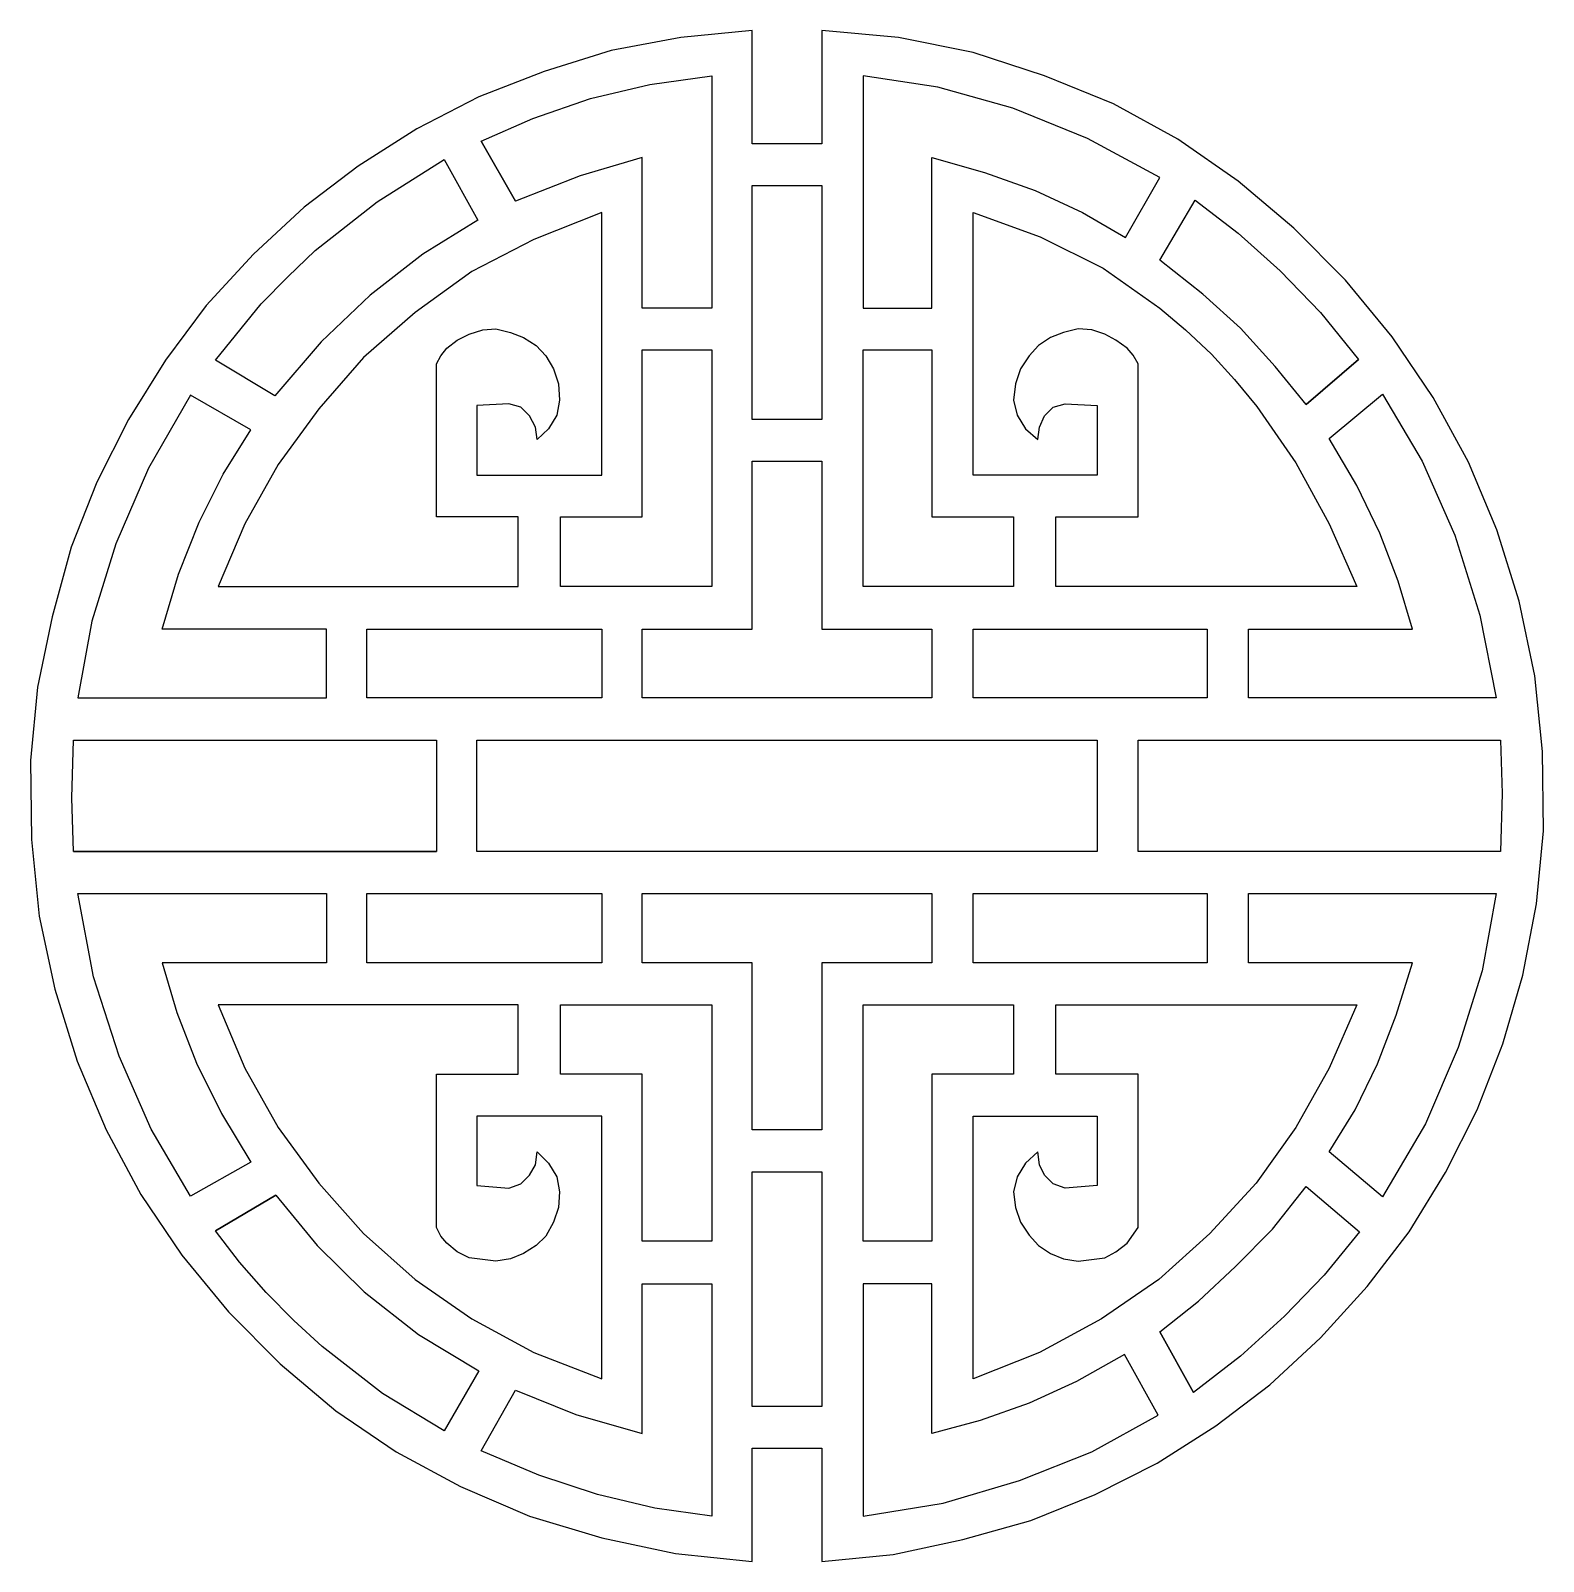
# Model space of a CAD drawing. Header units: centimetres. Extents: x -1.98 to 1.98, y -2 to 2.
import ezdxf

# ---------------------------------------------------------------- set-up
doc = ezdxf.new("R2010")
doc.units = ezdxf.units.CM
doc.header["$MEASUREMENT"] = 0
doc.layers.add('Layer 1', color=7, linetype='Continuous')

msp = doc.modelspace()

# ---------------------------------------------------------------- linework, layer by layer
at = {"layer": 'Layer 1', "color": 242}
for points, knots in [([(0.09106, 2.00073), (0.09106, 2.00073), (0.29116, 1.98254), (0.29116, 1.98254), (0.29116, 1.98254), (0.29116, 1.98254), (0.48677, 1.9439), (0.48677, 1.9439), (0.48677, 1.9439), (0.48677, 1.9439), (0.67338, 1.88252), (0.67338, 1.88252), (0.67338, 1.88252), (0.67338, 1.88252), (0.85325, 1.80976), (0.85325, 1.80976), (0.85325, 1.80976), (0.85325, 1.80976), (1.02188, 1.71654), (1.02188, 1.71654), (1.02188, 1.71654), (1.02188, 1.71654), (1.17927, 1.60742), (1.17927, 1.60742), (1.17927, 1.60742), (1.17927, 1.60742), (1.32541, 1.48465), (1.32541, 1.48465), (1.32541, 1.48465), (1.32541, 1.48465), (1.46031, 1.34822), (1.46031, 1.34822), (1.46031, 1.34822), (1.46031, 1.34822), (1.58172, 1.20045), (1.58172, 1.20045), (1.58172, 1.20045), (1.58172, 1.20045), (1.68964, 1.04129), (1.68964, 1.04129), (1.68964, 1.04129), (1.68964, 1.04129), (1.78183, 0.87305), (1.78183, 0.87305), (1.78183, 0.87305), (1.78183, 0.87305), (1.85603, 0.69572), (1.85603, 0.69572), (1.85603, 0.69572), (1.85603, 0.69572), (1.91448, 0.50928), (1.91448, 0.50928), (1.91448, 0.50928), (1.91448, 0.50928), (1.95495, 0.31375), (1.95495, 0.31375), (1.95495, 0.31375), (1.95495, 0.31375), (1.97519, 0.11595), (1.97519, 0.11595), (1.97519, 0.11595), (1.97519, 0.11595), (1.97744, -0.09094), (1.97744, -0.09094), (1.97744, -0.09094), (1.97744, -0.09094), (1.95945, -0.28192), (1.95945, -0.28192), (1.95945, -0.28192), (1.95945, -0.28192), (1.92348, -0.46834), (1.92348, -0.46834), (1.92348, -0.46834), (1.92348, -0.46834), (1.87176, -0.64796), (1.87176, -0.64796), (1.87176, -0.64796), (1.87176, -0.64796), (1.80431, -0.82074), (1.80431, -0.82074), (1.80431, -0.82074), (1.80431, -0.82074), (1.72112, -0.98445), (1.72112, -0.98445), (1.72112, -0.98445), (1.72112, -0.98445), (1.62669, -1.13904), (1.62669, -1.13904), (1.62669, -1.13904), (1.62669, -1.13904), (1.51652, -1.28228), (1.51652, -1.28228), (1.51652, -1.28228), (1.51652, -1.28228), (1.39511, -1.41641), (1.39511, -1.41641), (1.39511, -1.41641), (1.39511, -1.41641), (1.26246, -1.53919), (1.26246, -1.53919), (1.26246, -1.53919), (1.26246, -1.53919), (1.12081, -1.64605), (1.12081, -1.64605), (1.12081, -1.64605), (1.12081, -1.64605), (0.96792, -1.74381), (0.96792, -1.74381), (0.96792, -1.74381), (0.96792, -1.74381), (0.80604, -1.82566), (0.80604, -1.82566), (0.80604, -1.82566), (0.80604, -1.82566), (0.63741, -1.89387), (0.63741, -1.89387), (0.63741, -1.89387), (0.63741, -1.89387), (0.45979, -1.94389), (0.45979, -1.94389), (0.45979, -1.94389), (0.45979, -1.94389), (0.27767, -1.98254), (0.27767, -1.98254), (0.27767, -1.98254), (0.27767, -1.98254), (0.09106, -2.00073), (0.09106, -2.00073), (0.09106, -2.00073), (0.09106, -2.00073), (0.09106, -1.70516), (0.09106, -1.70516), (0.09106, -1.70516), (0.09106, -1.70516), (-0.09106, -1.70516), (-0.09106, -1.70516), (-0.09106, -1.70516), (-0.09106, -1.70516), (-0.09106, -2.00073), (-0.09106, -2.00073), (-0.09106, -2.00073), (-0.09106, -2.00073), (-0.29116, -1.98026), (-0.29116, -1.98026), (-0.29116, -1.98026), (-0.29116, -1.98026), (-0.48452, -1.93934), (-0.48452, -1.93934), (-0.48452, -1.93934), (-0.48452, -1.93934), (-0.67339, -1.8825), (-0.67339, -1.8825), (-0.67339, -1.8825), (-0.67339, -1.8825), (-0.85326, -1.8052), (-0.85326, -1.8052), (-0.85326, -1.8052), (-0.85326, -1.8052), (-1.02188, -1.71426), (-1.02188, -1.71426), (-1.02188, -1.71426), (-1.02188, -1.71426), (-1.17927, -1.6074), (-1.17927, -1.6074), (-1.17927, -1.6074), (-1.17927, -1.6074), (-1.32541, -1.48463), (-1.32541, -1.48463), (-1.32541, -1.48463), (-1.32541, -1.48463), (-1.46032, -1.34822), (-1.46032, -1.34822), (-1.46032, -1.34822), (-1.46032, -1.34822), (-1.58173, -1.20043), (-1.58173, -1.20043), (-1.58173, -1.20043), (-1.58173, -1.20043), (-1.68965, -1.04129), (-1.68965, -1.04129), (-1.68965, -1.04129), (-1.68965, -1.04129), (-1.77958, -0.87303), (-1.77958, -0.87303), (-1.77958, -0.87303), (-1.77958, -0.87303), (-1.85603, -0.69342), (-1.85603, -0.69342), (-1.85603, -0.69342), (-1.85603, -0.69342), (-1.91448, -0.50472), (-1.91448, -0.50472), (-1.91448, -0.50472), (-1.91448, -0.50472), (-1.95495, -0.31375), (-1.95495, -0.31375), (-1.95495, -0.31375), (-1.95495, -0.31375), (-1.97519, -0.11367), (-1.97519, -0.11367), (-1.97519, -0.11367), (-1.97519, -0.11367), (-1.97744, 0.09322), (-1.97744, 0.09322), (-1.97744, 0.09322), (-1.97744, 0.09322), (-1.95945, 0.28421), (-1.95945, 0.28421), (-1.95945, 0.28421), (-1.95945, 0.28421), (-1.92123, 0.46836), (-1.92123, 0.46836), (-1.92123, 0.46836), (-1.92123, 0.46836), (-1.87177, 0.65025), (-1.87177, 0.65025), (-1.87177, 0.65025), (-1.87177, 0.65025), (-1.80432, 0.82076), (-1.80432, 0.82076), (-1.80432, 0.82076), (-1.80432, 0.82076), (-1.72112, 0.98446), (-1.72112, 0.98446), (-1.72112, 0.98446), (-1.72112, 0.98446), (-1.62445, 1.13905), (-1.62445, 1.13905), (-1.62445, 1.13905), (-1.62445, 1.13905), (-1.51877, 1.2823), (-1.51877, 1.2823), (-1.51877, 1.2823), (-1.51877, 1.2823), (-1.39511, 1.41644), (-1.39511, 1.41644), (-1.39511, 1.41644), (-1.39511, 1.41644), (-1.26246, 1.53921), (-1.26246, 1.53921), (-1.26246, 1.53921), (-1.26246, 1.53921), (-1.12081, 1.64606), (-1.12081, 1.64606), (-1.12081, 1.64606), (-1.12081, 1.64606), (-0.96792, 1.74382), (-0.96792, 1.74382), (-0.96792, 1.74382), (-0.96792, 1.74382), (-0.80604, 1.82795), (-0.80604, 1.82795), (-0.80604, 1.82795), (-0.80604, 1.82795), (-0.63516, 1.89388), (-0.63516, 1.89388), (-0.63516, 1.89388), (-0.63516, 1.89388), (-0.45979, 1.94844), (-0.45979, 1.94844), (-0.45979, 1.94844), (-0.45979, 1.94844), (-0.27767, 1.98254), (-0.27767, 1.98254), (-0.27767, 1.98254), (-0.27767, 1.98254), (-0.09106, 2.00073), (-0.09106, 2.00073), (-0.09106, 2.00073), (-0.09106, 2.00073), (-0.09106, 1.70518), (-0.09106, 1.70518), (-0.09106, 1.70518), (-0.09106, 1.70518), (0.09106, 1.70518), (0.09106, 1.70518), (0.09106, 1.70518), (0.09106, 1.70518), (0.09106, 2.00073), (0.09106, 2.00073)], [0, 0, 0, 0, 0.0140845, 0.0140845, 0.0140845, 0.0140845, 0.028169, 0.028169, 0.028169, 0.028169, 0.0422535, 0.0422535, 0.0422535, 0.0422535, 0.056338, 0.056338, 0.056338, 0.056338, 0.0704225, 0.0704225, 0.0704225, 0.0704225, 0.084507, 0.084507, 0.084507, 0.084507, 0.0985915, 0.0985915, 0.0985915, 0.0985915, 0.1126761, 0.1126761, 0.1126761, 0.1126761, 0.1267606, 0.1267606, 0.1267606, 0.1267606, 0.1408451, 0.1408451, 0.1408451, 0.1408451, 0.1549296, 0.1549296, 0.1549296, 0.1549296, 0.1690141, 0.1690141, 0.1690141, 0.1690141, 0.1830986, 0.1830986, 0.1830986, 0.1830986, 0.1971831, 0.1971831, 0.1971831, 0.1971831, 0.2112676, 0.2112676, 0.2112676, 0.2112676, 0.2253521, 0.2253521, 0.2253521, 0.2253521, 0.2394366, 0.2394366, 0.2394366, 0.2394366, 0.2535211, 0.2535211, 0.2535211, 0.2535211, 0.2676056, 0.2676056, 0.2676056, 0.2676056, 0.2816901, 0.2816901, 0.2816901, 0.2816901, 0.2957746, 0.2957746, 0.2957746, 0.2957746, 0.3098592, 0.3098592, 0.3098592, 0.3098592, 0.3239437, 0.3239437, 0.3239437, 0.3239437, 0.3380282, 0.3380282, 0.3380282, 0.3380282, 0.3521127, 0.3521127, 0.3521127, 0.3521127, 0.3661972, 0.3661972, 0.3661972, 0.3661972, 0.3802817, 0.3802817, 0.3802817, 0.3802817, 0.3943662, 0.3943662, 0.3943662, 0.3943662, 0.4084507, 0.4084507, 0.4084507, 0.4084507, 0.4225352, 0.4225352, 0.4225352, 0.4225352, 0.4366197, 0.4366197, 0.4366197, 0.4366197, 0.4507042, 0.4507042, 0.4507042, 0.4507042, 0.4647887, 0.4647887, 0.4647887, 0.4647887, 0.4788732, 0.4788732, 0.4788732, 0.4788732, 0.4929577, 0.4929577, 0.4929577, 0.4929577, 0.5070423, 0.5070423, 0.5070423, 0.5070423, 0.5211268, 0.5211268, 0.5211268, 0.5211268, 0.5352113, 0.5352113, 0.5352113, 0.5352113, 0.5492958, 0.5492958, 0.5492958, 0.5492958, 0.5633803, 0.5633803, 0.5633803, 0.5633803, 0.5774648, 0.5774648, 0.5774648, 0.5774648, 0.5915493, 0.5915493, 0.5915493, 0.5915493, 0.6056338, 0.6056338, 0.6056338, 0.6056338, 0.6197183, 0.6197183, 0.6197183, 0.6197183, 0.6338028, 0.6338028, 0.6338028, 0.6338028, 0.6478873, 0.6478873, 0.6478873, 0.6478873, 0.6619718, 0.6619718, 0.6619718, 0.6619718, 0.6760563, 0.6760563, 0.6760563, 0.6760563, 0.6901408, 0.6901408, 0.6901408, 0.6901408, 0.7042254, 0.7042254, 0.7042254, 0.7042254, 0.7183099, 0.7183099, 0.7183099, 0.7183099, 0.7323944, 0.7323944, 0.7323944, 0.7323944, 0.7464789, 0.7464789, 0.7464789, 0.7464789, 0.7605634, 0.7605634, 0.7605634, 0.7605634, 0.7746479, 0.7746479, 0.7746479, 0.7746479, 0.7887324, 0.7887324, 0.7887324, 0.7887324, 0.8028169, 0.8028169, 0.8028169, 0.8028169, 0.8169014, 0.8169014, 0.8169014, 0.8169014, 0.8309859, 0.8309859, 0.8309859, 0.8309859, 0.8450704, 0.8450704, 0.8450704, 0.8450704, 0.8591549, 0.8591549, 0.8591549, 0.8591549, 0.8732394, 0.8732394, 0.8732394, 0.8732394, 0.8873239, 0.8873239, 0.8873239, 0.8873239, 0.9014085, 0.9014085, 0.9014085, 0.9014085, 0.915493, 0.915493, 0.915493, 0.915493, 0.9295775, 0.9295775, 0.9295775, 0.9295775, 0.943662, 0.943662, 0.943662, 0.943662, 0.9577465, 0.9577465, 0.9577465, 0.9577465, 0.971831, 0.971831, 0.971831, 0.971831, 1, 1, 1, 1]), ([(-0.70936, 1.55512), (-0.70936, 1.55512), (-0.54073, 1.62106), (-0.54073, 1.62106), (-0.54073, 1.62106), (-0.54073, 1.62106), (-0.37885, 1.6688), (-0.37885, 1.6688), (-0.37885, 1.6688), (-0.37885, 1.6688), (-0.37885, 1.27547), (-0.37885, 1.27547), (-0.37885, 1.27547), (-0.37885, 1.27547), (-0.19673, 1.27547), (-0.19673, 1.27547), (-0.19673, 1.27547), (-0.19673, 1.27547), (-0.19673, 1.88252), (-0.19673, 1.88252), (-0.19673, 1.88252), (-0.19673, 1.88252), (-0.35862, 1.85978), (-0.35862, 1.85978), (-0.35862, 1.85978), (-0.35862, 1.85978), (-0.51375, 1.82341), (-0.51375, 1.82341), (-0.51375, 1.82341), (-0.51375, 1.82341), (-0.66439, 1.7711), (-0.66439, 1.7711), (-0.66439, 1.7711), (-0.66439, 1.7711), (-0.79929, 1.71199), (-0.79929, 1.71199), (-0.79929, 1.71199), (-0.79929, 1.71199), (-0.70936, 1.55512), (-0.70936, 1.55512)], [0, 0, 0, 0, 0.0909091, 0.0909091, 0.0909091, 0.0909091, 0.1818182, 0.1818182, 0.1818182, 0.1818182, 0.2727273, 0.2727273, 0.2727273, 0.2727273, 0.3636364, 0.3636364, 0.3636364, 0.3636364, 0.4545455, 0.4545455, 0.4545455, 0.4545455, 0.5454545, 0.5454545, 0.5454545, 0.5454545, 0.6363636, 0.6363636, 0.6363636, 0.6363636, 0.7272727, 0.7272727, 0.7272727, 0.7272727, 0.8181818, 0.8181818, 0.8181818, 0.8181818, 1, 1, 1, 1]), ([(0.88473, 1.45963), (0.88473, 1.45963), (0.77231, 1.52557), (0.77231, 1.52557), (0.77231, 1.52557), (0.77231, 1.52557), (0.64865, 1.5824), (0.64865, 1.5824), (0.64865, 1.5824), (0.64865, 1.5824), (0.516, 1.63015), (0.516, 1.63015), (0.516, 1.63015), (0.516, 1.63015), (0.37885, 1.6688), (0.37885, 1.6688), (0.37885, 1.6688), (0.37885, 1.6688), (0.37885, 1.27547), (0.37885, 1.27547), (0.37885, 1.27547), (0.37885, 1.27547), (0.19898, 1.27547), (0.19898, 1.27547), (0.19898, 1.27547), (0.19898, 1.27547), (0.19898, 1.88252), (0.19898, 1.88252), (0.19898, 1.88252), (0.19898, 1.88252), (0.39459, 1.85295), (0.39459, 1.85295), (0.39459, 1.85295), (0.39459, 1.85295), (0.5902, 1.79839), (0.5902, 1.79839), (0.5902, 1.79839), (0.5902, 1.79839), (0.7858, 1.71882), (0.7858, 1.71882), (0.7858, 1.71882), (0.7858, 1.71882), (0.97467, 1.61651), (0.97467, 1.61651), (0.97467, 1.61651), (0.97467, 1.61651), (0.88473, 1.45963), (0.88473, 1.45963)], [0, 0, 0, 0, 0.0769231, 0.0769231, 0.0769231, 0.0769231, 0.1538462, 0.1538462, 0.1538462, 0.1538462, 0.2307692, 0.2307692, 0.2307692, 0.2307692, 0.3076923, 0.3076923, 0.3076923, 0.3076923, 0.3846154, 0.3846154, 0.3846154, 0.3846154, 0.4615385, 0.4615385, 0.4615385, 0.4615385, 0.5384615, 0.5384615, 0.5384615, 0.5384615, 0.6153846, 0.6153846, 0.6153846, 0.6153846, 0.6923077, 0.6923077, 0.6923077, 0.6923077, 0.7692308, 0.7692308, 0.7692308, 0.7692308, 0.8461538, 0.8461538, 0.8461538, 0.8461538, 1, 1, 1, 1]), ([(-0.79929, 1.71199), (-0.79929, 1.71199), (-0.70936, 1.55512), (-0.70936, 1.55512), (-0.70936, 1.55512), (-0.70936, 1.55512), (-0.79929, 1.71199), (-0.79929, 1.71199)], [0, 0, 0, 0, 0.3333333, 0.3333333, 0.3333333, 0.3333333, 1, 1, 1, 1]), ([(-1.3389, 1.04584), (-1.3389, 1.04584), (-1.21749, 1.18681), (-1.21749, 1.18681), (-1.21749, 1.18681), (-1.21749, 1.18681), (-1.08933, 1.30958), (-1.08933, 1.30958), (-1.08933, 1.30958), (-1.08933, 1.30958), (-0.95218, 1.41644), (-0.95218, 1.41644), (-0.95218, 1.41644), (-0.95218, 1.41644), (-0.80829, 1.5051), (-0.80829, 1.5051), (-0.80829, 1.5051), (-0.80829, 1.5051), (-0.89597, 1.66425), (-0.89597, 1.66425), (-0.89597, 1.66425), (-0.89597, 1.66425), (-1.07135, 1.55285), (-1.07135, 1.55285), (-1.07135, 1.55285), (-1.07135, 1.55285), (-1.23323, 1.42554), (-1.23323, 1.42554), (-1.23323, 1.42554), (-1.23323, 1.42554), (-1.30518, 1.35732), (-1.30518, 1.35732), (-1.30518, 1.35732), (-1.30518, 1.35732), (-1.37488, 1.28684), (-1.37488, 1.28684), (-1.37488, 1.28684), (-1.37488, 1.28684), (-1.49404, 1.13905), (-1.49404, 1.13905), (-1.49404, 1.13905), (-1.49404, 1.13905), (-1.3389, 1.04584), (-1.3389, 1.04584)], [0, 0, 0, 0, 0.0833333, 0.0833333, 0.0833333, 0.0833333, 0.1666667, 0.1666667, 0.1666667, 0.1666667, 0.25, 0.25, 0.25, 0.25, 0.3333333, 0.3333333, 0.3333333, 0.3333333, 0.4166667, 0.4166667, 0.4166667, 0.4166667, 0.5, 0.5, 0.5, 0.5, 0.5833333, 0.5833333, 0.5833333, 0.5833333, 0.6666667, 0.6666667, 0.6666667, 0.6666667, 0.75, 0.75, 0.75, 0.75, 0.8333333, 0.8333333, 0.8333333, 0.8333333, 1, 1, 1, 1]), ([(0.09106, 0.98446), (0.09106, 0.98446), (0.09106, 1.59604), (0.09106, 1.59604), (0.09106, 1.59604), (0.09106, 1.59604), (-0.09106, 1.59604), (-0.09106, 1.59604), (-0.09106, 1.59604), (-0.09106, 1.59604), (-0.09106, 0.98446), (-0.09106, 0.98446), (-0.09106, 0.98446), (-0.09106, 0.98446), (0.09106, 0.98446), (0.09106, 0.98446)], [0, 0, 0, 0, 0.2, 0.2, 0.2, 0.2, 0.4, 0.4, 0.4, 0.4, 0.6, 0.6, 0.6, 0.6, 1, 1, 1, 1]), ([(-1.4873, 0.54793), (-1.4873, 0.54793), (-1.41759, 0.71163), (-1.41759, 0.71163), (-1.41759, 0.71163), (-1.41759, 0.71163), (-1.32991, 0.86624), (-1.32991, 0.86624), (-1.32991, 0.86624), (-1.32991, 0.86624), (-1.22424, 1.01175), (-1.22424, 1.01175), (-1.22424, 1.01175), (-1.22424, 1.01175), (-1.10732, 1.14588), (-1.10732, 1.14588), (-1.10732, 1.14588), (-1.10732, 1.14588), (-0.97242, 1.26411), (-0.97242, 1.26411), (-0.97242, 1.26411), (-0.97242, 1.26411), (-0.82403, 1.37096), (-0.82403, 1.37096), (-0.82403, 1.37096), (-0.82403, 1.37096), (-0.66215, 1.45508), (-0.66215, 1.45508), (-0.66215, 1.45508), (-0.66215, 1.45508), (-0.48452, 1.52557), (-0.48452, 1.52557), (-0.48452, 1.52557), (-0.48452, 1.52557), (-0.48452, 0.83895), (-0.48452, 0.83895), (-0.48452, 0.83895), (-0.48452, 0.83895), (-0.81054, 0.83895), (-0.81054, 0.83895), (-0.81054, 0.83895), (-0.81054, 0.83895), (-0.81054, 1.02084), (-0.81054, 1.02084), (-0.81054, 1.02084), (-0.81054, 1.02084), (-0.72735, 1.02539), (-0.72735, 1.02539), (-0.72735, 1.02539), (-0.72735, 1.02539), (-0.69587, 1.01629), (-0.69587, 1.01629), (-0.69587, 1.01629), (-0.69587, 1.01629), (-0.67339, 0.99356), (-0.67339, 0.99356), (-0.67339, 0.99356), (-0.67339, 0.99356), (-0.65765, 0.96399), (-0.65765, 0.96399), (-0.65765, 0.96399), (-0.65765, 0.96399), (-0.65315, 0.93216), (-0.65315, 0.93216), (-0.65315, 0.93216), (-0.65315, 0.93216), (-0.62392, 0.95945), (-0.62392, 0.95945), (-0.62392, 0.95945), (-0.62392, 0.95945), (-0.60144, 0.99582), (-0.60144, 0.99582), (-0.60144, 0.99582), (-0.60144, 0.99582), (-0.5947, 1.03448), (-0.5947, 1.03448), (-0.5947, 1.03448), (-0.5947, 1.03448), (-0.59694, 1.07767), (-0.59694, 1.07767), (-0.59694, 1.07767), (-0.59694, 1.07767), (-0.61043, 1.11632), (-0.61043, 1.11632), (-0.61043, 1.11632), (-0.61043, 1.11632), (-0.63067, 1.15043), (-0.63067, 1.15043), (-0.63067, 1.15043), (-0.63067, 1.15043), (-0.6554, 1.17771), (-0.6554, 1.17771), (-0.6554, 1.17771), (-0.6554, 1.17771), (-0.68913, 1.19817), (-0.68913, 1.19817), (-0.68913, 1.19817), (-0.68913, 1.19817), (-0.72285, 1.21181), (-0.72285, 1.21181), (-0.72285, 1.21181), (-0.72285, 1.21181), (-0.76107, 1.2209), (-0.76107, 1.2209), (-0.76107, 1.2209), (-0.76107, 1.2209), (-0.7948, 1.21864), (-0.7948, 1.21864), (-0.7948, 1.21864), (-0.7948, 1.21864), (-0.83077, 1.20726), (-0.83077, 1.20726), (-0.83077, 1.20726), (-0.83077, 1.20726), (-0.86225, 1.19136), (-0.86225, 1.19136), (-0.86225, 1.19136), (-0.86225, 1.19136), (-0.88923, 1.17088), (-0.88923, 1.17088), (-0.88923, 1.17088), (-0.88923, 1.17088), (-0.90497, 1.15043), (-0.90497, 1.15043), (-0.90497, 1.15043), (-0.90497, 1.15043), (-0.91621, 1.12996), (-0.91621, 1.12996), (-0.91621, 1.12996), (-0.91621, 1.12996), (-0.91621, 0.72982), (-0.91621, 0.72982), (-0.91621, 0.72982), (-0.91621, 0.72982), (-0.70262, 0.72982), (-0.70262, 0.72982), (-0.70262, 0.72982), (-0.70262, 0.72982), (-0.70262, 0.54793), (-0.70262, 0.54793), (-0.70262, 0.54793), (-0.70262, 0.54793), (-1.4873, 0.54793), (-1.4873, 0.54793)], [0, 0, 0, 0, 0.027027, 0.027027, 0.027027, 0.027027, 0.0540541, 0.0540541, 0.0540541, 0.0540541, 0.0810811, 0.0810811, 0.0810811, 0.0810811, 0.1081081, 0.1081081, 0.1081081, 0.1081081, 0.1351351, 0.1351351, 0.1351351, 0.1351351, 0.1621622, 0.1621622, 0.1621622, 0.1621622, 0.1891892, 0.1891892, 0.1891892, 0.1891892, 0.2162162, 0.2162162, 0.2162162, 0.2162162, 0.2432432, 0.2432432, 0.2432432, 0.2432432, 0.2702703, 0.2702703, 0.2702703, 0.2702703, 0.2972973, 0.2972973, 0.2972973, 0.2972973, 0.3243243, 0.3243243, 0.3243243, 0.3243243, 0.3513514, 0.3513514, 0.3513514, 0.3513514, 0.3783784, 0.3783784, 0.3783784, 0.3783784, 0.4054054, 0.4054054, 0.4054054, 0.4054054, 0.4324324, 0.4324324, 0.4324324, 0.4324324, 0.4594595, 0.4594595, 0.4594595, 0.4594595, 0.4864865, 0.4864865, 0.4864865, 0.4864865, 0.5135135, 0.5135135, 0.5135135, 0.5135135, 0.5405405, 0.5405405, 0.5405405, 0.5405405, 0.5675676, 0.5675676, 0.5675676, 0.5675676, 0.5945946, 0.5945946, 0.5945946, 0.5945946, 0.6216216, 0.6216216, 0.6216216, 0.6216216, 0.6486486, 0.6486486, 0.6486486, 0.6486486, 0.6756757, 0.6756757, 0.6756757, 0.6756757, 0.7027027, 0.7027027, 0.7027027, 0.7027027, 0.7297297, 0.7297297, 0.7297297, 0.7297297, 0.7567568, 0.7567568, 0.7567568, 0.7567568, 0.7837838, 0.7837838, 0.7837838, 0.7837838, 0.8108108, 0.8108108, 0.8108108, 0.8108108, 0.8378378, 0.8378378, 0.8378378, 0.8378378, 0.8648649, 0.8648649, 0.8648649, 0.8648649, 0.8918919, 0.8918919, 0.8918919, 0.8918919, 0.9189189, 0.9189189, 0.9189189, 0.9189189, 0.9459459, 0.9459459, 0.9459459, 0.9459459, 1, 1, 1, 1]), ([(1.48954, 0.54793), (1.48954, 0.54793), (1.41759, 0.71163), (1.41759, 0.71163), (1.41759, 0.71163), (1.41759, 0.71163), (1.32991, 0.87079), (1.32991, 0.87079), (1.32991, 0.87079), (1.32991, 0.87079), (1.22873, 1.01856), (1.22873, 1.01856), (1.22873, 1.01856), (1.22873, 1.01856), (1.17027, 1.08904), (1.17027, 1.08904), (1.17027, 1.08904), (1.17027, 1.08904), (1.10957, 1.15498), (1.10957, 1.15498), (1.10957, 1.15498), (1.10957, 1.15498), (1.04212, 1.21864), (1.04212, 1.21864), (1.04212, 1.21864), (1.04212, 1.21864), (0.97467, 1.27547), (0.97467, 1.27547), (0.97467, 1.27547), (0.97467, 1.27547), (0.82627, 1.38005), (0.82627, 1.38005), (0.82627, 1.38005), (0.82627, 1.38005), (0.66214, 1.46191), (0.66214, 1.46191), (0.66214, 1.46191), (0.66214, 1.46191), (0.48677, 1.52557), (0.48677, 1.52557), (0.48677, 1.52557), (0.48677, 1.52557), (0.48677, 0.83895), (0.48677, 0.83895), (0.48677, 0.83895), (0.48677, 0.83895), (0.81054, 0.83895), (0.81054, 0.83895), (0.81054, 0.83895), (0.81054, 0.83895), (0.81054, 1.02084), (0.81054, 1.02084), (0.81054, 1.02084), (0.81054, 1.02084), (0.72734, 1.02539), (0.72734, 1.02539), (0.72734, 1.02539), (0.72734, 1.02539), (0.69587, 1.01629), (0.69587, 1.01629), (0.69587, 1.01629), (0.69587, 1.01629), (0.67338, 0.99356), (0.67338, 0.99356), (0.67338, 0.99356), (0.67338, 0.99356), (0.65989, 0.96399), (0.65989, 0.96399), (0.65989, 0.96399), (0.65989, 0.96399), (0.6554, 0.93216), (0.6554, 0.93216), (0.6554, 0.93216), (0.6554, 0.93216), (0.62392, 0.95945), (0.62392, 0.95945), (0.62392, 0.95945), (0.62392, 0.95945), (0.60144, 0.99582), (0.60144, 0.99582), (0.60144, 0.99582), (0.60144, 0.99582), (0.59244, 1.03448), (0.59244, 1.03448), (0.59244, 1.03448), (0.59244, 1.03448), (0.59694, 1.07767), (0.59694, 1.07767), (0.59694, 1.07767), (0.59694, 1.07767), (0.61043, 1.11632), (0.61043, 1.11632), (0.61043, 1.11632), (0.61043, 1.11632), (0.63291, 1.15043), (0.63291, 1.15043), (0.63291, 1.15043), (0.63291, 1.15043), (0.65765, 1.17771), (0.65765, 1.17771), (0.65765, 1.17771), (0.65765, 1.17771), (0.68912, 1.19817), (0.68912, 1.19817), (0.68912, 1.19817), (0.68912, 1.19817), (0.72285, 1.21181), (0.72285, 1.21181), (0.72285, 1.21181), (0.72285, 1.21181), (0.76107, 1.2209), (0.76107, 1.2209), (0.76107, 1.2209), (0.76107, 1.2209), (0.79704, 1.21864), (0.79704, 1.21864), (0.79704, 1.21864), (0.79704, 1.21864), (0.83077, 1.20726), (0.83077, 1.20726), (0.83077, 1.20726), (0.83077, 1.20726), (0.86, 1.19136), (0.86, 1.19136), (0.86, 1.19136), (0.86, 1.19136), (0.88923, 1.17088), (0.88923, 1.17088), (0.88923, 1.17088), (0.88923, 1.17088), (0.90497, 1.1527), (0.90497, 1.1527), (0.90497, 1.1527), (0.90497, 1.1527), (0.91846, 1.12996), (0.91846, 1.12996), (0.91846, 1.12996), (0.91846, 1.12996), (0.91846, 0.72982), (0.91846, 0.72982), (0.91846, 0.72982), (0.91846, 0.72982), (0.70261, 0.72982), (0.70261, 0.72982), (0.70261, 0.72982), (0.70261, 0.72982), (0.70261, 0.54793), (0.70261, 0.54793), (0.70261, 0.54793), (0.70261, 0.54793), (1.48954, 0.54793), (1.48954, 0.54793)], [0, 0, 0, 0, 0.025641, 0.025641, 0.025641, 0.025641, 0.0512821, 0.0512821, 0.0512821, 0.0512821, 0.0769231, 0.0769231, 0.0769231, 0.0769231, 0.1025641, 0.1025641, 0.1025641, 0.1025641, 0.1282051, 0.1282051, 0.1282051, 0.1282051, 0.1538462, 0.1538462, 0.1538462, 0.1538462, 0.1794872, 0.1794872, 0.1794872, 0.1794872, 0.2051282, 0.2051282, 0.2051282, 0.2051282, 0.2307692, 0.2307692, 0.2307692, 0.2307692, 0.2564103, 0.2564103, 0.2564103, 0.2564103, 0.2820513, 0.2820513, 0.2820513, 0.2820513, 0.3076923, 0.3076923, 0.3076923, 0.3076923, 0.3333333, 0.3333333, 0.3333333, 0.3333333, 0.3589744, 0.3589744, 0.3589744, 0.3589744, 0.3846154, 0.3846154, 0.3846154, 0.3846154, 0.4102564, 0.4102564, 0.4102564, 0.4102564, 0.4358974, 0.4358974, 0.4358974, 0.4358974, 0.4615385, 0.4615385, 0.4615385, 0.4615385, 0.4871795, 0.4871795, 0.4871795, 0.4871795, 0.5128205, 0.5128205, 0.5128205, 0.5128205, 0.5384615, 0.5384615, 0.5384615, 0.5384615, 0.5641026, 0.5641026, 0.5641026, 0.5641026, 0.5897436, 0.5897436, 0.5897436, 0.5897436, 0.6153846, 0.6153846, 0.6153846, 0.6153846, 0.6410256, 0.6410256, 0.6410256, 0.6410256, 0.6666667, 0.6666667, 0.6666667, 0.6666667, 0.6923077, 0.6923077, 0.6923077, 0.6923077, 0.7179487, 0.7179487, 0.7179487, 0.7179487, 0.7435897, 0.7435897, 0.7435897, 0.7435897, 0.7692308, 0.7692308, 0.7692308, 0.7692308, 0.7948718, 0.7948718, 0.7948718, 0.7948718, 0.8205128, 0.8205128, 0.8205128, 0.8205128, 0.8461538, 0.8461538, 0.8461538, 0.8461538, 0.8717949, 0.8717949, 0.8717949, 0.8717949, 0.8974359, 0.8974359, 0.8974359, 0.8974359, 0.9230769, 0.9230769, 0.9230769, 0.9230769, 0.9487179, 0.9487179, 0.9487179, 0.9487179, 1, 1, 1, 1]), ([(1.49404, 1.14134), (1.49404, 1.14134), (1.39511, 1.26411), (1.39511, 1.26411), (1.39511, 1.26411), (1.39511, 1.26411), (1.28944, 1.37323), (1.28944, 1.37323), (1.28944, 1.37323), (1.28944, 1.37323), (1.17927, 1.47101), (1.17927, 1.47101), (1.17927, 1.47101), (1.17927, 1.47101), (1.06685, 1.5574), (1.06685, 1.5574), (1.06685, 1.5574), (1.06685, 1.5574), (0.97467, 1.40051), (0.97467, 1.40051), (0.97467, 1.40051), (0.97467, 1.40051), (1.08708, 1.31185), (1.08708, 1.31185), (1.08708, 1.31185), (1.08708, 1.31185), (1.18601, 1.22319), (1.18601, 1.22319), (1.18601, 1.22319), (1.18601, 1.22319), (1.27595, 1.12315), (1.27595, 1.12315), (1.27595, 1.12315), (1.27595, 1.12315), (1.35689, 1.0231), (1.35689, 1.0231), (1.35689, 1.0231), (1.35689, 1.0231), (1.49404, 1.14134), (1.49404, 1.14134)], [0, 0, 0, 0, 0.0909091, 0.0909091, 0.0909091, 0.0909091, 0.1818182, 0.1818182, 0.1818182, 0.1818182, 0.2727273, 0.2727273, 0.2727273, 0.2727273, 0.3636364, 0.3636364, 0.3636364, 0.3636364, 0.4545455, 0.4545455, 0.4545455, 0.4545455, 0.5454545, 0.5454545, 0.5454545, 0.5454545, 0.6363636, 0.6363636, 0.6363636, 0.6363636, 0.7272727, 0.7272727, 0.7272727, 0.7272727, 0.8181818, 0.8181818, 0.8181818, 0.8181818, 1, 1, 1, 1]), ([(-0.59244, 0.72982), (-0.59244, 0.72982), (-0.59244, 0.54793), (-0.59244, 0.54793), (-0.59244, 0.54793), (-0.59244, 0.54793), (-0.19673, 0.54793), (-0.19673, 0.54793), (-0.19673, 0.54793), (-0.19673, 0.54793), (-0.19673, 1.16634), (-0.19673, 1.16634), (-0.19673, 1.16634), (-0.19673, 1.16634), (-0.37885, 1.16634), (-0.37885, 1.16634), (-0.37885, 1.16634), (-0.37885, 1.16634), (-0.37885, 0.72982), (-0.37885, 0.72982), (-0.37885, 0.72982), (-0.37885, 0.72982), (-0.59244, 0.72982), (-0.59244, 0.72982)], [0, 0, 0, 0, 0.1428571, 0.1428571, 0.1428571, 0.1428571, 0.2857143, 0.2857143, 0.2857143, 0.2857143, 0.4285714, 0.4285714, 0.4285714, 0.4285714, 0.5714286, 0.5714286, 0.5714286, 0.5714286, 0.7142857, 0.7142857, 0.7142857, 0.7142857, 1, 1, 1, 1]), ([(0.37885, 1.16634), (0.37885, 1.16634), (0.19898, 1.16634), (0.19898, 1.16634), (0.19898, 1.16634), (0.19898, 1.16634), (0.19898, 0.54793), (0.19898, 0.54793), (0.19898, 0.54793), (0.19898, 0.54793), (0.59244, 0.54793), (0.59244, 0.54793), (0.59244, 0.54793), (0.59244, 0.54793), (0.59244, 0.72982), (0.59244, 0.72982), (0.59244, 0.72982), (0.59244, 0.72982), (0.37885, 0.72982), (0.37885, 0.72982), (0.37885, 0.72982), (0.37885, 0.72982), (0.37885, 1.16634), (0.37885, 1.16634)], [0, 0, 0, 0, 0.1428571, 0.1428571, 0.1428571, 0.1428571, 0.2857143, 0.2857143, 0.2857143, 0.2857143, 0.4285714, 0.4285714, 0.4285714, 0.4285714, 0.5714286, 0.5714286, 0.5714286, 0.5714286, 0.7142857, 0.7142857, 0.7142857, 0.7142857, 1, 1, 1, 1]), ([(1.35689, 1.0231), (1.35689, 1.0231), (1.49404, 1.14134), (1.49404, 1.14134), (1.49404, 1.14134), (1.49404, 1.14134), (1.35689, 1.0231), (1.35689, 1.0231)], [0, 0, 0, 0, 0.3333333, 0.3333333, 0.3333333, 0.3333333, 1, 1, 1, 1]), ([(-1.85378, 0.25692), (-1.85378, 0.25692), (-1.8178, 0.457), (-1.8178, 0.457), (-1.8178, 0.457), (-1.8178, 0.457), (-1.75485, 0.65934), (-1.75485, 0.65934), (-1.75485, 0.65934), (-1.75485, 0.65934), (-1.66941, 0.85714), (-1.66941, 0.85714), (-1.66941, 0.85714), (-1.66941, 0.85714), (-1.55924, 1.04812), (-1.55924, 1.04812), (-1.55924, 1.04812), (-1.55924, 1.04812), (-1.40186, 0.95718), (-1.40186, 0.95718), (-1.40186, 0.95718), (-1.40186, 0.95718), (-1.4738, 0.84122), (-1.4738, 0.84122), (-1.4738, 0.84122), (-1.4738, 0.84122), (-1.53676, 0.71617), (-1.53676, 0.71617), (-1.53676, 0.71617), (-1.53676, 0.71617), (-1.59072, 0.57976), (-1.59072, 0.57976), (-1.59072, 0.57976), (-1.59072, 0.57976), (-1.63344, 0.43653), (-1.63344, 0.43653), (-1.63344, 0.43653), (-1.63344, 0.43653), (-1.204, 0.43653), (-1.204, 0.43653), (-1.204, 0.43653), (-1.204, 0.43653), (-1.204, 0.25692), (-1.204, 0.25692), (-1.204, 0.25692), (-1.204, 0.25692), (-1.85378, 0.25692), (-1.85378, 0.25692)], [0, 0, 0, 0, 0.0769231, 0.0769231, 0.0769231, 0.0769231, 0.1538462, 0.1538462, 0.1538462, 0.1538462, 0.2307692, 0.2307692, 0.2307692, 0.2307692, 0.3076923, 0.3076923, 0.3076923, 0.3076923, 0.3846154, 0.3846154, 0.3846154, 0.3846154, 0.4615385, 0.4615385, 0.4615385, 0.4615385, 0.5384615, 0.5384615, 0.5384615, 0.5384615, 0.6153846, 0.6153846, 0.6153846, 0.6153846, 0.6923077, 0.6923077, 0.6923077, 0.6923077, 0.7692308, 0.7692308, 0.7692308, 0.7692308, 0.8461538, 0.8461538, 0.8461538, 0.8461538, 1, 1, 1, 1]), ([(1.85378, 0.25692), (1.85378, 0.25692), (1.81106, 0.4729), (1.81106, 0.4729), (1.81106, 0.4729), (1.81106, 0.4729), (1.74586, 0.68208), (1.74586, 0.68208), (1.74586, 0.68208), (1.74586, 0.68208), (1.66042, 0.87533), (1.66042, 0.87533), (1.66042, 0.87533), (1.66042, 0.87533), (1.55699, 1.05039), (1.55699, 1.05039), (1.55699, 1.05039), (1.55699, 1.05039), (1.41759, 0.93445), (1.41759, 0.93445), (1.41759, 0.93445), (1.41759, 0.93445), (1.48954, 0.81166), (1.48954, 0.81166), (1.48954, 0.81166), (1.48954, 0.81166), (1.55025, 0.68663), (1.55025, 0.68663), (1.55025, 0.68663), (1.55025, 0.68663), (1.59746, 0.56157), (1.59746, 0.56157), (1.59746, 0.56157), (1.59746, 0.56157), (1.63569, 0.43653), (1.63569, 0.43653), (1.63569, 0.43653), (1.63569, 0.43653), (1.20625, 0.43653), (1.20625, 0.43653), (1.20625, 0.43653), (1.20625, 0.43653), (1.20625, 0.25692), (1.20625, 0.25692), (1.20625, 0.25692), (1.20625, 0.25692), (1.85378, 0.25692), (1.85378, 0.25692)], [0, 0, 0, 0, 0.0769231, 0.0769231, 0.0769231, 0.0769231, 0.1538462, 0.1538462, 0.1538462, 0.1538462, 0.2307692, 0.2307692, 0.2307692, 0.2307692, 0.3076923, 0.3076923, 0.3076923, 0.3076923, 0.3846154, 0.3846154, 0.3846154, 0.3846154, 0.4615385, 0.4615385, 0.4615385, 0.4615385, 0.5384615, 0.5384615, 0.5384615, 0.5384615, 0.6153846, 0.6153846, 0.6153846, 0.6153846, 0.6923077, 0.6923077, 0.6923077, 0.6923077, 0.7692308, 0.7692308, 0.7692308, 0.7692308, 0.8461538, 0.8461538, 0.8461538, 0.8461538, 1, 1, 1, 1]), ([(-0.37885, 0.43653), (-0.37885, 0.43653), (-0.37885, 0.25692), (-0.37885, 0.25692), (-0.37885, 0.25692), (-0.37885, 0.25692), (0.37885, 0.25692), (0.37885, 0.25692), (0.37885, 0.25692), (0.37885, 0.25692), (0.37885, 0.43653), (0.37885, 0.43653), (0.37885, 0.43653), (0.37885, 0.43653), (0.09106, 0.43653), (0.09106, 0.43653), (0.09106, 0.43653), (0.09106, 0.43653), (0.09106, 0.87533), (0.09106, 0.87533), (0.09106, 0.87533), (0.09106, 0.87533), (-0.09106, 0.87533), (-0.09106, 0.87533), (-0.09106, 0.87533), (-0.09106, 0.87533), (-0.09106, 0.43653), (-0.09106, 0.43653), (-0.09106, 0.43653), (-0.09106, 0.43653), (-0.37885, 0.43653), (-0.37885, 0.43653)], [0, 0, 0, 0, 0.1111111, 0.1111111, 0.1111111, 0.1111111, 0.2222222, 0.2222222, 0.2222222, 0.2222222, 0.3333333, 0.3333333, 0.3333333, 0.3333333, 0.4444444, 0.4444444, 0.4444444, 0.4444444, 0.5555556, 0.5555556, 0.5555556, 0.5555556, 0.6666667, 0.6666667, 0.6666667, 0.6666667, 0.7777778, 0.7777778, 0.7777778, 0.7777778, 1, 1, 1, 1]), ([(-0.48452, 0.25692), (-0.48452, 0.25692), (-0.48452, 0.43653), (-0.48452, 0.43653), (-0.48452, 0.43653), (-0.48452, 0.43653), (-1.09833, 0.43653), (-1.09833, 0.43653), (-1.09833, 0.43653), (-1.09833, 0.43653), (-1.09833, 0.25692), (-1.09833, 0.25692), (-1.09833, 0.25692), (-1.09833, 0.25692), (-0.48452, 0.25692), (-0.48452, 0.25692)], [0, 0, 0, 0, 0.2, 0.2, 0.2, 0.2, 0.4, 0.4, 0.4, 0.4, 0.6, 0.6, 0.6, 0.6, 1, 1, 1, 1]), ([(0.48677, 0.43653), (0.48677, 0.43653), (0.48677, 0.25692), (0.48677, 0.25692), (0.48677, 0.25692), (0.48677, 0.25692), (1.09833, 0.25692), (1.09833, 0.25692), (1.09833, 0.25692), (1.09833, 0.25692), (1.09833, 0.43653), (1.09833, 0.43653), (1.09833, 0.43653), (1.09833, 0.43653), (0.48677, 0.43653), (0.48677, 0.43653)], [0, 0, 0, 0, 0.2, 0.2, 0.2, 0.2, 0.4, 0.4, 0.4, 0.4, 0.6, 0.6, 0.6, 0.6, 1, 1, 1, 1]), ([(-0.91621, -0.1455), (-0.91621, -0.1455), (-0.91621, 0.14552), (-0.91621, 0.14552), (-0.91621, 0.14552), (-0.91621, 0.14552), (-1.86502, 0.14552), (-1.86502, 0.14552), (-1.86502, 0.14552), (-1.86502, 0.14552), (-1.86952, -0.00453), (-1.86952, -0.00453), (-1.86952, -0.00453), (-1.86952, -0.00453), (-1.86502, -0.1455), (-1.86502, -0.1455), (-1.86502, -0.1455), (-1.86502, -0.1455), (-0.91621, -0.1455), (-0.91621, -0.1455)], [0, 0, 0, 0, 0.1666667, 0.1666667, 0.1666667, 0.1666667, 0.3333333, 0.3333333, 0.3333333, 0.3333333, 0.5, 0.5, 0.5, 0.5, 0.6666667, 0.6666667, 0.6666667, 0.6666667, 1, 1, 1, 1]), ([(0.81054, 0.14552), (0.81054, 0.14552), (-0.81054, 0.14552), (-0.81054, 0.14552), (-0.81054, 0.14552), (-0.81054, 0.14552), (-0.81054, -0.1455), (-0.81054, -0.1455), (-0.81054, -0.1455), (-0.81054, -0.1455), (0.81054, -0.1455), (0.81054, -0.1455), (0.81054, -0.1455), (0.81054, -0.1455), (0.81054, 0.00001), (0.81054, 0.00001), (0.81054, 0.00001), (0.81054, 0.00001), (0.81054, 0.14552), (0.81054, 0.14552)], [0, 0, 0, 0, 0.1666667, 0.1666667, 0.1666667, 0.1666667, 0.3333333, 0.3333333, 0.3333333, 0.3333333, 0.5, 0.5, 0.5, 0.5, 0.6666667, 0.6666667, 0.6666667, 0.6666667, 1, 1, 1, 1]), ([(0.91846, -0.1455), (0.91846, -0.1455), (1.86502, -0.1455), (1.86502, -0.1455), (1.86502, -0.1455), (1.86502, -0.1455), (1.86952, 0.00682), (1.86952, 0.00682), (1.86952, 0.00682), (1.86952, 0.00682), (1.86502, 0.14552), (1.86502, 0.14552), (1.86502, 0.14552), (1.86502, 0.14552), (0.91846, 0.14552), (0.91846, 0.14552), (0.91846, 0.14552), (0.91846, 0.14552), (0.91846, -0.1455), (0.91846, -0.1455)], [0, 0, 0, 0, 0.1666667, 0.1666667, 0.1666667, 0.1666667, 0.3333333, 0.3333333, 0.3333333, 0.3333333, 0.5, 0.5, 0.5, 0.5, 0.6666667, 0.6666667, 0.6666667, 0.6666667, 1, 1, 1, 1]), ([(-1.86502, -0.1455), (-1.86502, -0.1455), (-0.91621, -0.1455), (-0.91621, -0.1455), (-0.91621, -0.1455), (-0.91621, -0.1455), (-1.86502, -0.1455), (-1.86502, -0.1455)], [0, 0, 0, 0, 0.3333333, 0.3333333, 0.3333333, 0.3333333, 1, 1, 1, 1]), ([(-1.63344, -0.43651), (-1.63344, -0.43651), (-1.204, -0.43651), (-1.204, -0.43651), (-1.204, -0.43651), (-1.204, -0.43651), (-1.204, -0.25464), (-1.204, -0.25464), (-1.204, -0.25464), (-1.204, -0.25464), (-1.85378, -0.25464), (-1.85378, -0.25464), (-1.85378, -0.25464), (-1.85378, -0.25464), (-1.81331, -0.47289), (-1.81331, -0.47289), (-1.81331, -0.47289), (-1.81331, -0.47289), (-1.74586, -0.67978), (-1.74586, -0.67978), (-1.74586, -0.67978), (-1.74586, -0.67978), (-1.66267, -0.87076), (-1.66267, -0.87076), (-1.66267, -0.87076), (-1.66267, -0.87076), (-1.55924, -1.04583), (-1.55924, -1.04583), (-1.55924, -1.04583), (-1.55924, -1.04583), (-1.40186, -0.95716), (-1.40186, -0.95716), (-1.40186, -0.95716), (-1.40186, -0.95716), (-1.4783, -0.82983), (-1.4783, -0.82983), (-1.4783, -0.82983), (-1.4783, -0.82983), (-1.54351, -0.69797), (-1.54351, -0.69797), (-1.54351, -0.69797), (-1.54351, -0.69797), (-1.59522, -0.56611), (-1.59522, -0.56611), (-1.59522, -0.56611), (-1.59522, -0.56611), (-1.63344, -0.43651), (-1.63344, -0.43651)], [0, 0, 0, 0, 0.0769231, 0.0769231, 0.0769231, 0.0769231, 0.1538462, 0.1538462, 0.1538462, 0.1538462, 0.2307692, 0.2307692, 0.2307692, 0.2307692, 0.3076923, 0.3076923, 0.3076923, 0.3076923, 0.3846154, 0.3846154, 0.3846154, 0.3846154, 0.4615385, 0.4615385, 0.4615385, 0.4615385, 0.5384615, 0.5384615, 0.5384615, 0.5384615, 0.6153846, 0.6153846, 0.6153846, 0.6153846, 0.6923077, 0.6923077, 0.6923077, 0.6923077, 0.7692308, 0.7692308, 0.7692308, 0.7692308, 0.8461538, 0.8461538, 0.8461538, 0.8461538, 1, 1, 1, 1]), ([(-0.48452, -0.43651), (-0.48452, -0.43651), (-0.48452, -0.25464), (-0.48452, -0.25464), (-0.48452, -0.25464), (-0.48452, -0.25464), (-1.09833, -0.25464), (-1.09833, -0.25464), (-1.09833, -0.25464), (-1.09833, -0.25464), (-1.09833, -0.43651), (-1.09833, -0.43651), (-1.09833, -0.43651), (-1.09833, -0.43651), (-0.48452, -0.43651), (-0.48452, -0.43651)], [0, 0, 0, 0, 0.2, 0.2, 0.2, 0.2, 0.4, 0.4, 0.4, 0.4, 0.6, 0.6, 0.6, 0.6, 1, 1, 1, 1]), ([(-0.09106, -0.87303), (-0.09106, -0.87303), (0.09106, -0.87303), (0.09106, -0.87303), (0.09106, -0.87303), (0.09106, -0.87303), (0.09106, -0.43651), (0.09106, -0.43651), (0.09106, -0.43651), (0.09106, -0.43651), (0.37885, -0.43651), (0.37885, -0.43651), (0.37885, -0.43651), (0.37885, -0.43651), (0.37885, -0.25464), (0.37885, -0.25464), (0.37885, -0.25464), (0.37885, -0.25464), (-0.37885, -0.25464), (-0.37885, -0.25464), (-0.37885, -0.25464), (-0.37885, -0.25464), (-0.37885, -0.43651), (-0.37885, -0.43651), (-0.37885, -0.43651), (-0.37885, -0.43651), (-0.09106, -0.43651), (-0.09106, -0.43651), (-0.09106, -0.43651), (-0.09106, -0.43651), (-0.09106, -0.87303), (-0.09106, -0.87303)], [0, 0, 0, 0, 0.1111111, 0.1111111, 0.1111111, 0.1111111, 0.2222222, 0.2222222, 0.2222222, 0.2222222, 0.3333333, 0.3333333, 0.3333333, 0.3333333, 0.4444444, 0.4444444, 0.4444444, 0.4444444, 0.5555556, 0.5555556, 0.5555556, 0.5555556, 0.6666667, 0.6666667, 0.6666667, 0.6666667, 0.7777778, 0.7777778, 0.7777778, 0.7777778, 1, 1, 1, 1]), ([(0.48677, -0.25464), (0.48677, -0.25464), (0.48677, -0.43651), (0.48677, -0.43651), (0.48677, -0.43651), (0.48677, -0.43651), (1.09833, -0.43651), (1.09833, -0.43651), (1.09833, -0.43651), (1.09833, -0.43651), (1.09833, -0.25464), (1.09833, -0.25464), (1.09833, -0.25464), (1.09833, -0.25464), (0.48677, -0.25464), (0.48677, -0.25464)], [0, 0, 0, 0, 0.2, 0.2, 0.2, 0.2, 0.4, 0.4, 0.4, 0.4, 0.6, 0.6, 0.6, 0.6, 1, 1, 1, 1]), ([(1.63569, -0.43651), (1.63569, -0.43651), (1.59297, -0.57292), (1.59297, -0.57292), (1.59297, -0.57292), (1.59297, -0.57292), (1.5435, -0.70025), (1.5435, -0.70025), (1.5435, -0.70025), (1.5435, -0.70025), (1.48504, -0.82074), (1.48504, -0.82074), (1.48504, -0.82074), (1.48504, -0.82074), (1.41759, -0.92988), (1.41759, -0.92988), (1.41759, -0.92988), (1.41759, -0.92988), (1.55699, -1.0481), (1.55699, -1.0481), (1.55699, -1.0481), (1.55699, -1.0481), (1.66941, -0.85712), (1.66941, -0.85712), (1.66941, -0.85712), (1.66941, -0.85712), (1.75485, -0.65705), (1.75485, -0.65705), (1.75485, -0.65705), (1.75485, -0.65705), (1.8178, -0.45698), (1.8178, -0.45698), (1.8178, -0.45698), (1.8178, -0.45698), (1.85378, -0.25464), (1.85378, -0.25464), (1.85378, -0.25464), (1.85378, -0.25464), (1.20625, -0.25464), (1.20625, -0.25464), (1.20625, -0.25464), (1.20625, -0.25464), (1.20625, -0.43651), (1.20625, -0.43651), (1.20625, -0.43651), (1.20625, -0.43651), (1.63569, -0.43651), (1.63569, -0.43651)], [0, 0, 0, 0, 0.0769231, 0.0769231, 0.0769231, 0.0769231, 0.1538462, 0.1538462, 0.1538462, 0.1538462, 0.2307692, 0.2307692, 0.2307692, 0.2307692, 0.3076923, 0.3076923, 0.3076923, 0.3076923, 0.3846154, 0.3846154, 0.3846154, 0.3846154, 0.4615385, 0.4615385, 0.4615385, 0.4615385, 0.5384615, 0.5384615, 0.5384615, 0.5384615, 0.6153846, 0.6153846, 0.6153846, 0.6153846, 0.6923077, 0.6923077, 0.6923077, 0.6923077, 0.7692308, 0.7692308, 0.7692308, 0.7692308, 0.8461538, 0.8461538, 0.8461538, 0.8461538, 1, 1, 1, 1]), ([(-1.4873, -0.54564), (-1.4873, -0.54564), (-0.70262, -0.54564), (-0.70262, -0.54564), (-0.70262, -0.54564), (-0.70262, -0.54564), (-0.70262, -0.72753), (-0.70262, -0.72753), (-0.70262, -0.72753), (-0.70262, -0.72753), (-0.91621, -0.72753), (-0.91621, -0.72753), (-0.91621, -0.72753), (-0.91621, -0.72753), (-0.91621, -1.12767), (-0.91621, -1.12767), (-0.91621, -1.12767), (-0.91621, -1.12767), (-0.90497, -1.15041), (-0.90497, -1.15041), (-0.90497, -1.15041), (-0.90497, -1.15041), (-0.88923, -1.16859), (-0.88923, -1.16859), (-0.88923, -1.16859), (-0.88923, -1.16859), (-0.86225, -1.19134), (-0.86225, -1.19134), (-0.86225, -1.19134), (-0.86225, -1.19134), (-0.83077, -1.20726), (-0.83077, -1.20726), (-0.83077, -1.20726), (-0.83077, -1.20726), (-0.76107, -1.21635), (-0.76107, -1.21635), (-0.76107, -1.21635), (-0.76107, -1.21635), (-0.72285, -1.20953), (-0.72285, -1.20953), (-0.72285, -1.20953), (-0.72285, -1.20953), (-0.68913, -1.19589), (-0.68913, -1.19589), (-0.68913, -1.19589), (-0.68913, -1.19589), (-0.6554, -1.17542), (-0.6554, -1.17542), (-0.6554, -1.17542), (-0.6554, -1.17542), (-0.63067, -1.15041), (-0.63067, -1.15041), (-0.63067, -1.15041), (-0.63067, -1.15041), (-0.61043, -1.11403), (-0.61043, -1.11403), (-0.61043, -1.11403), (-0.61043, -1.11403), (-0.59694, -1.07539), (-0.59694, -1.07539), (-0.59694, -1.07539), (-0.59694, -1.07539), (-0.5947, -1.03446), (-0.5947, -1.03446), (-0.5947, -1.03446), (-0.5947, -1.03446), (-0.60144, -0.99581), (-0.60144, -0.99581), (-0.60144, -0.99581), (-0.60144, -0.99581), (-0.62392, -0.95944), (-0.62392, -0.95944), (-0.62392, -0.95944), (-0.62392, -0.95944), (-0.65315, -0.92988), (-0.65315, -0.92988), (-0.65315, -0.92988), (-0.65315, -0.92988), (-0.65765, -0.96399), (-0.65765, -0.96399), (-0.65765, -0.96399), (-0.65765, -0.96399), (-0.67339, -0.99127), (-0.67339, -0.99127), (-0.67339, -0.99127), (-0.67339, -0.99127), (-0.69587, -1.014), (-0.69587, -1.014), (-0.69587, -1.014), (-0.69587, -1.014), (-0.72735, -1.02537), (-0.72735, -1.02537), (-0.72735, -1.02537), (-0.72735, -1.02537), (-0.81054, -1.01855), (-0.81054, -1.01855), (-0.81054, -1.01855), (-0.81054, -1.01855), (-0.81054, -0.83666), (-0.81054, -0.83666), (-0.81054, -0.83666), (-0.81054, -0.83666), (-0.48452, -0.83666), (-0.48452, -0.83666), (-0.48452, -0.83666), (-0.48452, -0.83666), (-0.48452, -1.52328), (-0.48452, -1.52328), (-0.48452, -1.52328), (-0.48452, -1.52328), (-0.66215, -1.45506), (-0.66215, -1.45506), (-0.66215, -1.45506), (-0.66215, -1.45506), (-0.82403, -1.3664), (-0.82403, -1.3664), (-0.82403, -1.3664), (-0.82403, -1.3664), (-0.97242, -1.26409), (-0.97242, -1.26409), (-0.97242, -1.26409), (-0.97242, -1.26409), (-1.10732, -1.14359), (-1.10732, -1.14359), (-1.10732, -1.14359), (-1.10732, -1.14359), (-1.22424, -1.01173), (-1.22424, -1.01173), (-1.22424, -1.01173), (-1.22424, -1.01173), (-1.32991, -0.86621), (-1.32991, -0.86621), (-1.32991, -0.86621), (-1.32991, -0.86621), (-1.41759, -0.71161), (-1.41759, -0.71161), (-1.41759, -0.71161), (-1.41759, -0.71161), (-1.4873, -0.54564), (-1.4873, -0.54564)], [0, 0, 0, 0, 0.0277778, 0.0277778, 0.0277778, 0.0277778, 0.0555556, 0.0555556, 0.0555556, 0.0555556, 0.0833333, 0.0833333, 0.0833333, 0.0833333, 0.1111111, 0.1111111, 0.1111111, 0.1111111, 0.1388889, 0.1388889, 0.1388889, 0.1388889, 0.1666667, 0.1666667, 0.1666667, 0.1666667, 0.1944444, 0.1944444, 0.1944444, 0.1944444, 0.2222222, 0.2222222, 0.2222222, 0.2222222, 0.25, 0.25, 0.25, 0.25, 0.2777778, 0.2777778, 0.2777778, 0.2777778, 0.3055556, 0.3055556, 0.3055556, 0.3055556, 0.3333333, 0.3333333, 0.3333333, 0.3333333, 0.3611111, 0.3611111, 0.3611111, 0.3611111, 0.3888889, 0.3888889, 0.3888889, 0.3888889, 0.4166667, 0.4166667, 0.4166667, 0.4166667, 0.4444444, 0.4444444, 0.4444444, 0.4444444, 0.4722222, 0.4722222, 0.4722222, 0.4722222, 0.5, 0.5, 0.5, 0.5, 0.5277778, 0.5277778, 0.5277778, 0.5277778, 0.5555556, 0.5555556, 0.5555556, 0.5555556, 0.5833333, 0.5833333, 0.5833333, 0.5833333, 0.6111111, 0.6111111, 0.6111111, 0.6111111, 0.6388889, 0.6388889, 0.6388889, 0.6388889, 0.6666667, 0.6666667, 0.6666667, 0.6666667, 0.6944444, 0.6944444, 0.6944444, 0.6944444, 0.7222222, 0.7222222, 0.7222222, 0.7222222, 0.75, 0.75, 0.75, 0.75, 0.7777778, 0.7777778, 0.7777778, 0.7777778, 0.8055556, 0.8055556, 0.8055556, 0.8055556, 0.8333333, 0.8333333, 0.8333333, 0.8333333, 0.8611111, 0.8611111, 0.8611111, 0.8611111, 0.8888889, 0.8888889, 0.8888889, 0.8888889, 0.9166667, 0.9166667, 0.9166667, 0.9166667, 0.9444444, 0.9444444, 0.9444444, 0.9444444, 1, 1, 1, 1]), ([(-0.37885, -1.16405), (-0.37885, -1.16405), (-0.19673, -1.16405), (-0.19673, -1.16405), (-0.19673, -1.16405), (-0.19673, -1.16405), (-0.19673, -0.54564), (-0.19673, -0.54564), (-0.19673, -0.54564), (-0.19673, -0.54564), (-0.59244, -0.54564), (-0.59244, -0.54564), (-0.59244, -0.54564), (-0.59244, -0.54564), (-0.59244, -0.72753), (-0.59244, -0.72753), (-0.59244, -0.72753), (-0.59244, -0.72753), (-0.37885, -0.72753), (-0.37885, -0.72753), (-0.37885, -0.72753), (-0.37885, -0.72753), (-0.37885, -1.16405), (-0.37885, -1.16405)], [0, 0, 0, 0, 0.1428571, 0.1428571, 0.1428571, 0.1428571, 0.2857143, 0.2857143, 0.2857143, 0.2857143, 0.4285714, 0.4285714, 0.4285714, 0.4285714, 0.5714286, 0.5714286, 0.5714286, 0.5714286, 0.7142857, 0.7142857, 0.7142857, 0.7142857, 1, 1, 1, 1]), ([(0.19898, -1.16405), (0.19898, -1.16405), (0.37885, -1.16405), (0.37885, -1.16405), (0.37885, -1.16405), (0.37885, -1.16405), (0.37885, -0.72753), (0.37885, -0.72753), (0.37885, -0.72753), (0.37885, -0.72753), (0.59244, -0.72753), (0.59244, -0.72753), (0.59244, -0.72753), (0.59244, -0.72753), (0.59244, -0.54564), (0.59244, -0.54564), (0.59244, -0.54564), (0.59244, -0.54564), (0.19898, -0.54564), (0.19898, -0.54564), (0.19898, -0.54564), (0.19898, -0.54564), (0.19898, -1.16405), (0.19898, -1.16405)], [0, 0, 0, 0, 0.1428571, 0.1428571, 0.1428571, 0.1428571, 0.2857143, 0.2857143, 0.2857143, 0.2857143, 0.4285714, 0.4285714, 0.4285714, 0.4285714, 0.5714286, 0.5714286, 0.5714286, 0.5714286, 0.7142857, 0.7142857, 0.7142857, 0.7142857, 1, 1, 1, 1]), ([(0.48677, -1.52328), (0.48677, -1.52328), (0.65989, -1.45506), (0.65989, -1.45506), (0.65989, -1.45506), (0.65989, -1.45506), (0.82178, -1.3664), (0.82178, -1.3664), (0.82178, -1.3664), (0.82178, -1.3664), (0.97242, -1.26409), (0.97242, -1.26409), (0.97242, -1.26409), (0.97242, -1.26409), (1.10507, -1.14359), (1.10507, -1.14359), (1.10507, -1.14359), (1.10507, -1.14359), (1.22648, -1.01173), (1.22648, -1.01173), (1.22648, -1.01173), (1.22648, -1.01173), (1.32991, -0.86621), (1.32991, -0.86621), (1.32991, -0.86621), (1.32991, -0.86621), (1.41759, -0.71161), (1.41759, -0.71161), (1.41759, -0.71161), (1.41759, -0.71161), (1.48954, -0.54564), (1.48954, -0.54564), (1.48954, -0.54564), (1.48954, -0.54564), (0.70261, -0.54564), (0.70261, -0.54564), (0.70261, -0.54564), (0.70261, -0.54564), (0.70261, -0.72753), (0.70261, -0.72753), (0.70261, -0.72753), (0.70261, -0.72753), (0.91846, -0.72753), (0.91846, -0.72753), (0.91846, -0.72753), (0.91846, -0.72753), (0.91846, -1.12767), (0.91846, -1.12767), (0.91846, -1.12767), (0.91846, -1.12767), (0.88923, -1.16859), (0.88923, -1.16859), (0.88923, -1.16859), (0.88923, -1.16859), (0.86, -1.19134), (0.86, -1.19134), (0.86, -1.19134), (0.86, -1.19134), (0.83077, -1.20726), (0.83077, -1.20726), (0.83077, -1.20726), (0.83077, -1.20726), (0.76107, -1.21635), (0.76107, -1.21635), (0.76107, -1.21635), (0.76107, -1.21635), (0.72285, -1.20953), (0.72285, -1.20953), (0.72285, -1.20953), (0.72285, -1.20953), (0.68912, -1.19589), (0.68912, -1.19589), (0.68912, -1.19589), (0.68912, -1.19589), (0.65765, -1.17542), (0.65765, -1.17542), (0.65765, -1.17542), (0.65765, -1.17542), (0.63291, -1.14813), (0.63291, -1.14813), (0.63291, -1.14813), (0.63291, -1.14813), (0.61043, -1.11403), (0.61043, -1.11403), (0.61043, -1.11403), (0.61043, -1.11403), (0.59694, -1.07539), (0.59694, -1.07539), (0.59694, -1.07539), (0.59694, -1.07539), (0.59244, -1.03446), (0.59244, -1.03446), (0.59244, -1.03446), (0.59244, -1.03446), (0.60144, -0.99581), (0.60144, -0.99581), (0.60144, -0.99581), (0.60144, -0.99581), (0.62392, -0.95944), (0.62392, -0.95944), (0.62392, -0.95944), (0.62392, -0.95944), (0.6554, -0.92988), (0.6554, -0.92988), (0.6554, -0.92988), (0.6554, -0.92988), (0.65989, -0.96399), (0.65989, -0.96399), (0.65989, -0.96399), (0.65989, -0.96399), (0.67338, -0.99127), (0.67338, -0.99127), (0.67338, -0.99127), (0.67338, -0.99127), (0.69587, -1.014), (0.69587, -1.014), (0.69587, -1.014), (0.69587, -1.014), (0.72734, -1.02537), (0.72734, -1.02537), (0.72734, -1.02537), (0.72734, -1.02537), (0.81054, -1.01855), (0.81054, -1.01855), (0.81054, -1.01855), (0.81054, -1.01855), (0.81054, -0.83666), (0.81054, -0.83666), (0.81054, -0.83666), (0.81054, -0.83666), (0.48677, -0.83666), (0.48677, -0.83666), (0.48677, -0.83666), (0.48677, -0.83666), (0.48677, -1.52328), (0.48677, -1.52328)], [0, 0, 0, 0, 0.0285714, 0.0285714, 0.0285714, 0.0285714, 0.0571429, 0.0571429, 0.0571429, 0.0571429, 0.0857143, 0.0857143, 0.0857143, 0.0857143, 0.1142857, 0.1142857, 0.1142857, 0.1142857, 0.1428571, 0.1428571, 0.1428571, 0.1428571, 0.1714286, 0.1714286, 0.1714286, 0.1714286, 0.2, 0.2, 0.2, 0.2, 0.2285714, 0.2285714, 0.2285714, 0.2285714, 0.2571429, 0.2571429, 0.2571429, 0.2571429, 0.2857143, 0.2857143, 0.2857143, 0.2857143, 0.3142857, 0.3142857, 0.3142857, 0.3142857, 0.3428571, 0.3428571, 0.3428571, 0.3428571, 0.3714286, 0.3714286, 0.3714286, 0.3714286, 0.4, 0.4, 0.4, 0.4, 0.4285714, 0.4285714, 0.4285714, 0.4285714, 0.4571429, 0.4571429, 0.4571429, 0.4571429, 0.4857143, 0.4857143, 0.4857143, 0.4857143, 0.5142857, 0.5142857, 0.5142857, 0.5142857, 0.5428571, 0.5428571, 0.5428571, 0.5428571, 0.5714286, 0.5714286, 0.5714286, 0.5714286, 0.6, 0.6, 0.6, 0.6, 0.6285714, 0.6285714, 0.6285714, 0.6285714, 0.6571429, 0.6571429, 0.6571429, 0.6571429, 0.6857143, 0.6857143, 0.6857143, 0.6857143, 0.7142857, 0.7142857, 0.7142857, 0.7142857, 0.7428571, 0.7428571, 0.7428571, 0.7428571, 0.7714286, 0.7714286, 0.7714286, 0.7714286, 0.8, 0.8, 0.8, 0.8, 0.8285714, 0.8285714, 0.8285714, 0.8285714, 0.8571429, 0.8571429, 0.8571429, 0.8571429, 0.8857143, 0.8857143, 0.8857143, 0.8857143, 0.9142857, 0.9142857, 0.9142857, 0.9142857, 0.9428571, 0.9428571, 0.9428571, 0.9428571, 1, 1, 1, 1]), ([(0.09106, -0.98217), (0.09106, -0.98217), (-0.09106, -0.98217), (-0.09106, -0.98217), (-0.09106, -0.98217), (-0.09106, -0.98217), (-0.09106, -1.59603), (-0.09106, -1.59603), (-0.09106, -1.59603), (-0.09106, -1.59603), (0.09106, -1.59603), (0.09106, -1.59603), (0.09106, -1.59603), (0.09106, -1.59603), (0.09106, -0.98217), (0.09106, -0.98217)], [0, 0, 0, 0, 0.2, 0.2, 0.2, 0.2, 0.4, 0.4, 0.4, 0.4, 0.6, 0.6, 0.6, 0.6, 1, 1, 1, 1]), ([(1.06235, -1.55966), (1.06235, -1.55966), (1.18601, -1.46417), (1.18601, -1.46417), (1.18601, -1.46417), (1.18601, -1.46417), (1.30068, -1.35958), (1.30068, -1.35958), (1.30068, -1.35958), (1.30068, -1.35958), (1.40411, -1.25273), (1.40411, -1.25273), (1.40411, -1.25273), (1.40411, -1.25273), (1.49629, -1.13904), (1.49629, -1.13904), (1.49629, -1.13904), (1.49629, -1.13904), (1.35689, -1.02082), (1.35689, -1.02082), (1.35689, -1.02082), (1.35689, -1.02082), (1.2692, -1.13222), (1.2692, -1.13222), (1.2692, -1.13222), (1.2692, -1.13222), (1.17252, -1.22999), (1.17252, -1.22999), (1.17252, -1.22999), (1.17252, -1.22999), (1.07584, -1.32093), (1.07584, -1.32093), (1.07584, -1.32093), (1.07584, -1.32093), (0.97467, -1.4005), (0.97467, -1.4005), (0.97467, -1.4005), (0.97467, -1.4005), (1.06235, -1.55966), (1.06235, -1.55966)], [0, 0, 0, 0, 0.0909091, 0.0909091, 0.0909091, 0.0909091, 0.1818182, 0.1818182, 0.1818182, 0.1818182, 0.2727273, 0.2727273, 0.2727273, 0.2727273, 0.3636364, 0.3636364, 0.3636364, 0.3636364, 0.4545455, 0.4545455, 0.4545455, 0.4545455, 0.5454545, 0.5454545, 0.5454545, 0.5454545, 0.6363636, 0.6363636, 0.6363636, 0.6363636, 0.7272727, 0.7272727, 0.7272727, 0.7272727, 0.8181818, 0.8181818, 0.8181818, 0.8181818, 1, 1, 1, 1]), ([(-1.33665, -1.04356), (-1.33665, -1.04356), (-1.49404, -1.13676), (-1.49404, -1.13676), (-1.49404, -1.13676), (-1.49404, -1.13676), (-1.33665, -1.04356), (-1.33665, -1.04356)], [0, 0, 0, 0, 0.3333333, 0.3333333, 0.3333333, 0.3333333, 1, 1, 1, 1]), ([(-1.49404, -1.13676), (-1.49404, -1.13676), (-1.43109, -1.21862), (-1.43109, -1.21862), (-1.43109, -1.21862), (-1.43109, -1.21862), (-1.36139, -1.2982), (-1.36139, -1.2982), (-1.36139, -1.2982), (-1.36139, -1.2982), (-1.28944, -1.37095), (-1.28944, -1.37095), (-1.28944, -1.37095), (-1.28944, -1.37095), (-1.21524, -1.43915), (-1.21524, -1.43915), (-1.21524, -1.43915), (-1.21524, -1.43915), (-1.05786, -1.56193), (-1.05786, -1.56193), (-1.05786, -1.56193), (-1.05786, -1.56193), (-0.89597, -1.65969), (-0.89597, -1.65969), (-0.89597, -1.65969), (-0.89597, -1.65969), (-0.80604, -1.50282), (-0.80604, -1.50282), (-0.80604, -1.50282), (-0.80604, -1.50282), (-0.96343, -1.40732), (-0.96343, -1.40732), (-0.96343, -1.40732), (-0.96343, -1.40732), (-1.10507, -1.29592), (-1.10507, -1.29592), (-1.10507, -1.29592), (-1.10507, -1.29592), (-1.22873, -1.17542), (-1.22873, -1.17542), (-1.22873, -1.17542), (-1.22873, -1.17542), (-1.33665, -1.04356), (-1.33665, -1.04356), (-1.33665, -1.04356), (-1.33665, -1.04356), (-1.49404, -1.13676), (-1.49404, -1.13676)], [0, 0, 0, 0, 0.0769231, 0.0769231, 0.0769231, 0.0769231, 0.1538462, 0.1538462, 0.1538462, 0.1538462, 0.2307692, 0.2307692, 0.2307692, 0.2307692, 0.3076923, 0.3076923, 0.3076923, 0.3076923, 0.3846154, 0.3846154, 0.3846154, 0.3846154, 0.4615385, 0.4615385, 0.4615385, 0.4615385, 0.5384615, 0.5384615, 0.5384615, 0.5384615, 0.6153846, 0.6153846, 0.6153846, 0.6153846, 0.6923077, 0.6923077, 0.6923077, 0.6923077, 0.7692308, 0.7692308, 0.7692308, 0.7692308, 0.8461538, 0.8461538, 0.8461538, 0.8461538, 1, 1, 1, 1]), ([(-0.70936, -1.55284), (-0.70936, -1.55284), (-0.79929, -1.71198), (-0.79929, -1.71198), (-0.79929, -1.71198), (-0.79929, -1.71198), (-0.64865, -1.77564), (-0.64865, -1.77564), (-0.64865, -1.77564), (-0.64865, -1.77564), (-0.49576, -1.82566), (-0.49576, -1.82566), (-0.49576, -1.82566), (-0.49576, -1.82566), (-0.34513, -1.86204), (-0.34513, -1.86204), (-0.34513, -1.86204), (-0.34513, -1.86204), (-0.19673, -1.8825), (-0.19673, -1.8825), (-0.19673, -1.8825), (-0.19673, -1.8825), (-0.19673, -1.27546), (-0.19673, -1.27546), (-0.19673, -1.27546), (-0.19673, -1.27546), (-0.37885, -1.27546), (-0.37885, -1.27546), (-0.37885, -1.27546), (-0.37885, -1.27546), (-0.37885, -1.66651), (-0.37885, -1.66651), (-0.37885, -1.66651), (-0.37885, -1.66651), (-0.55197, -1.61649), (-0.55197, -1.61649), (-0.55197, -1.61649), (-0.55197, -1.61649), (-0.70936, -1.55284), (-0.70936, -1.55284)], [0, 0, 0, 0, 0.0909091, 0.0909091, 0.0909091, 0.0909091, 0.1818182, 0.1818182, 0.1818182, 0.1818182, 0.2727273, 0.2727273, 0.2727273, 0.2727273, 0.3636364, 0.3636364, 0.3636364, 0.3636364, 0.4545455, 0.4545455, 0.4545455, 0.4545455, 0.5454545, 0.5454545, 0.5454545, 0.5454545, 0.6363636, 0.6363636, 0.6363636, 0.6363636, 0.7272727, 0.7272727, 0.7272727, 0.7272727, 0.8181818, 0.8181818, 0.8181818, 0.8181818, 1, 1, 1, 1]), ([(0.19898, -1.8825), (0.19898, -1.8825), (0.19898, -1.27546), (0.19898, -1.27546), (0.19898, -1.27546), (0.19898, -1.27546), (0.37885, -1.27546), (0.37885, -1.27546), (0.37885, -1.27546), (0.37885, -1.27546), (0.37885, -1.66651), (0.37885, -1.66651), (0.37885, -1.66651), (0.37885, -1.66651), (0.50476, -1.63241), (0.50476, -1.63241), (0.50476, -1.63241), (0.50476, -1.63241), (0.63291, -1.58694), (0.63291, -1.58694), (0.63291, -1.58694), (0.63291, -1.58694), (0.75657, -1.5301), (0.75657, -1.5301), (0.75657, -1.5301), (0.75657, -1.5301), (0.88248, -1.45961), (0.88248, -1.45961), (0.88248, -1.45961), (0.88248, -1.45961), (0.97017, -1.61877), (0.97017, -1.61877), (0.97017, -1.61877), (0.97017, -1.61877), (0.79704, -1.71426), (0.79704, -1.71426), (0.79704, -1.71426), (0.79704, -1.71426), (0.60818, -1.78929), (0.60818, -1.78929), (0.60818, -1.78929), (0.60818, -1.78929), (0.40808, -1.8484), (0.40808, -1.8484), (0.40808, -1.8484), (0.40808, -1.8484), (0.19898, -1.8825), (0.19898, -1.8825)], [0, 0, 0, 0, 0.0769231, 0.0769231, 0.0769231, 0.0769231, 0.1538462, 0.1538462, 0.1538462, 0.1538462, 0.2307692, 0.2307692, 0.2307692, 0.2307692, 0.3076923, 0.3076923, 0.3076923, 0.3076923, 0.3846154, 0.3846154, 0.3846154, 0.3846154, 0.4615385, 0.4615385, 0.4615385, 0.4615385, 0.5384615, 0.5384615, 0.5384615, 0.5384615, 0.6153846, 0.6153846, 0.6153846, 0.6153846, 0.6923077, 0.6923077, 0.6923077, 0.6923077, 0.7692308, 0.7692308, 0.7692308, 0.7692308, 0.8461538, 0.8461538, 0.8461538, 0.8461538, 1, 1, 1, 1]), ([(0.97467, -1.4005), (0.97467, -1.4005), (1.06235, -1.55966), (1.06235, -1.55966), (1.06235, -1.55966), (1.06235, -1.55966), (0.97467, -1.4005), (0.97467, -1.4005)], [0, 0, 0, 0, 0.3333333, 0.3333333, 0.3333333, 0.3333333, 1, 1, 1, 1])]:
    msp.add_open_spline(points, degree=3, knots=knots, dxfattribs=at)

doc.saveas('drawing.dxf')
